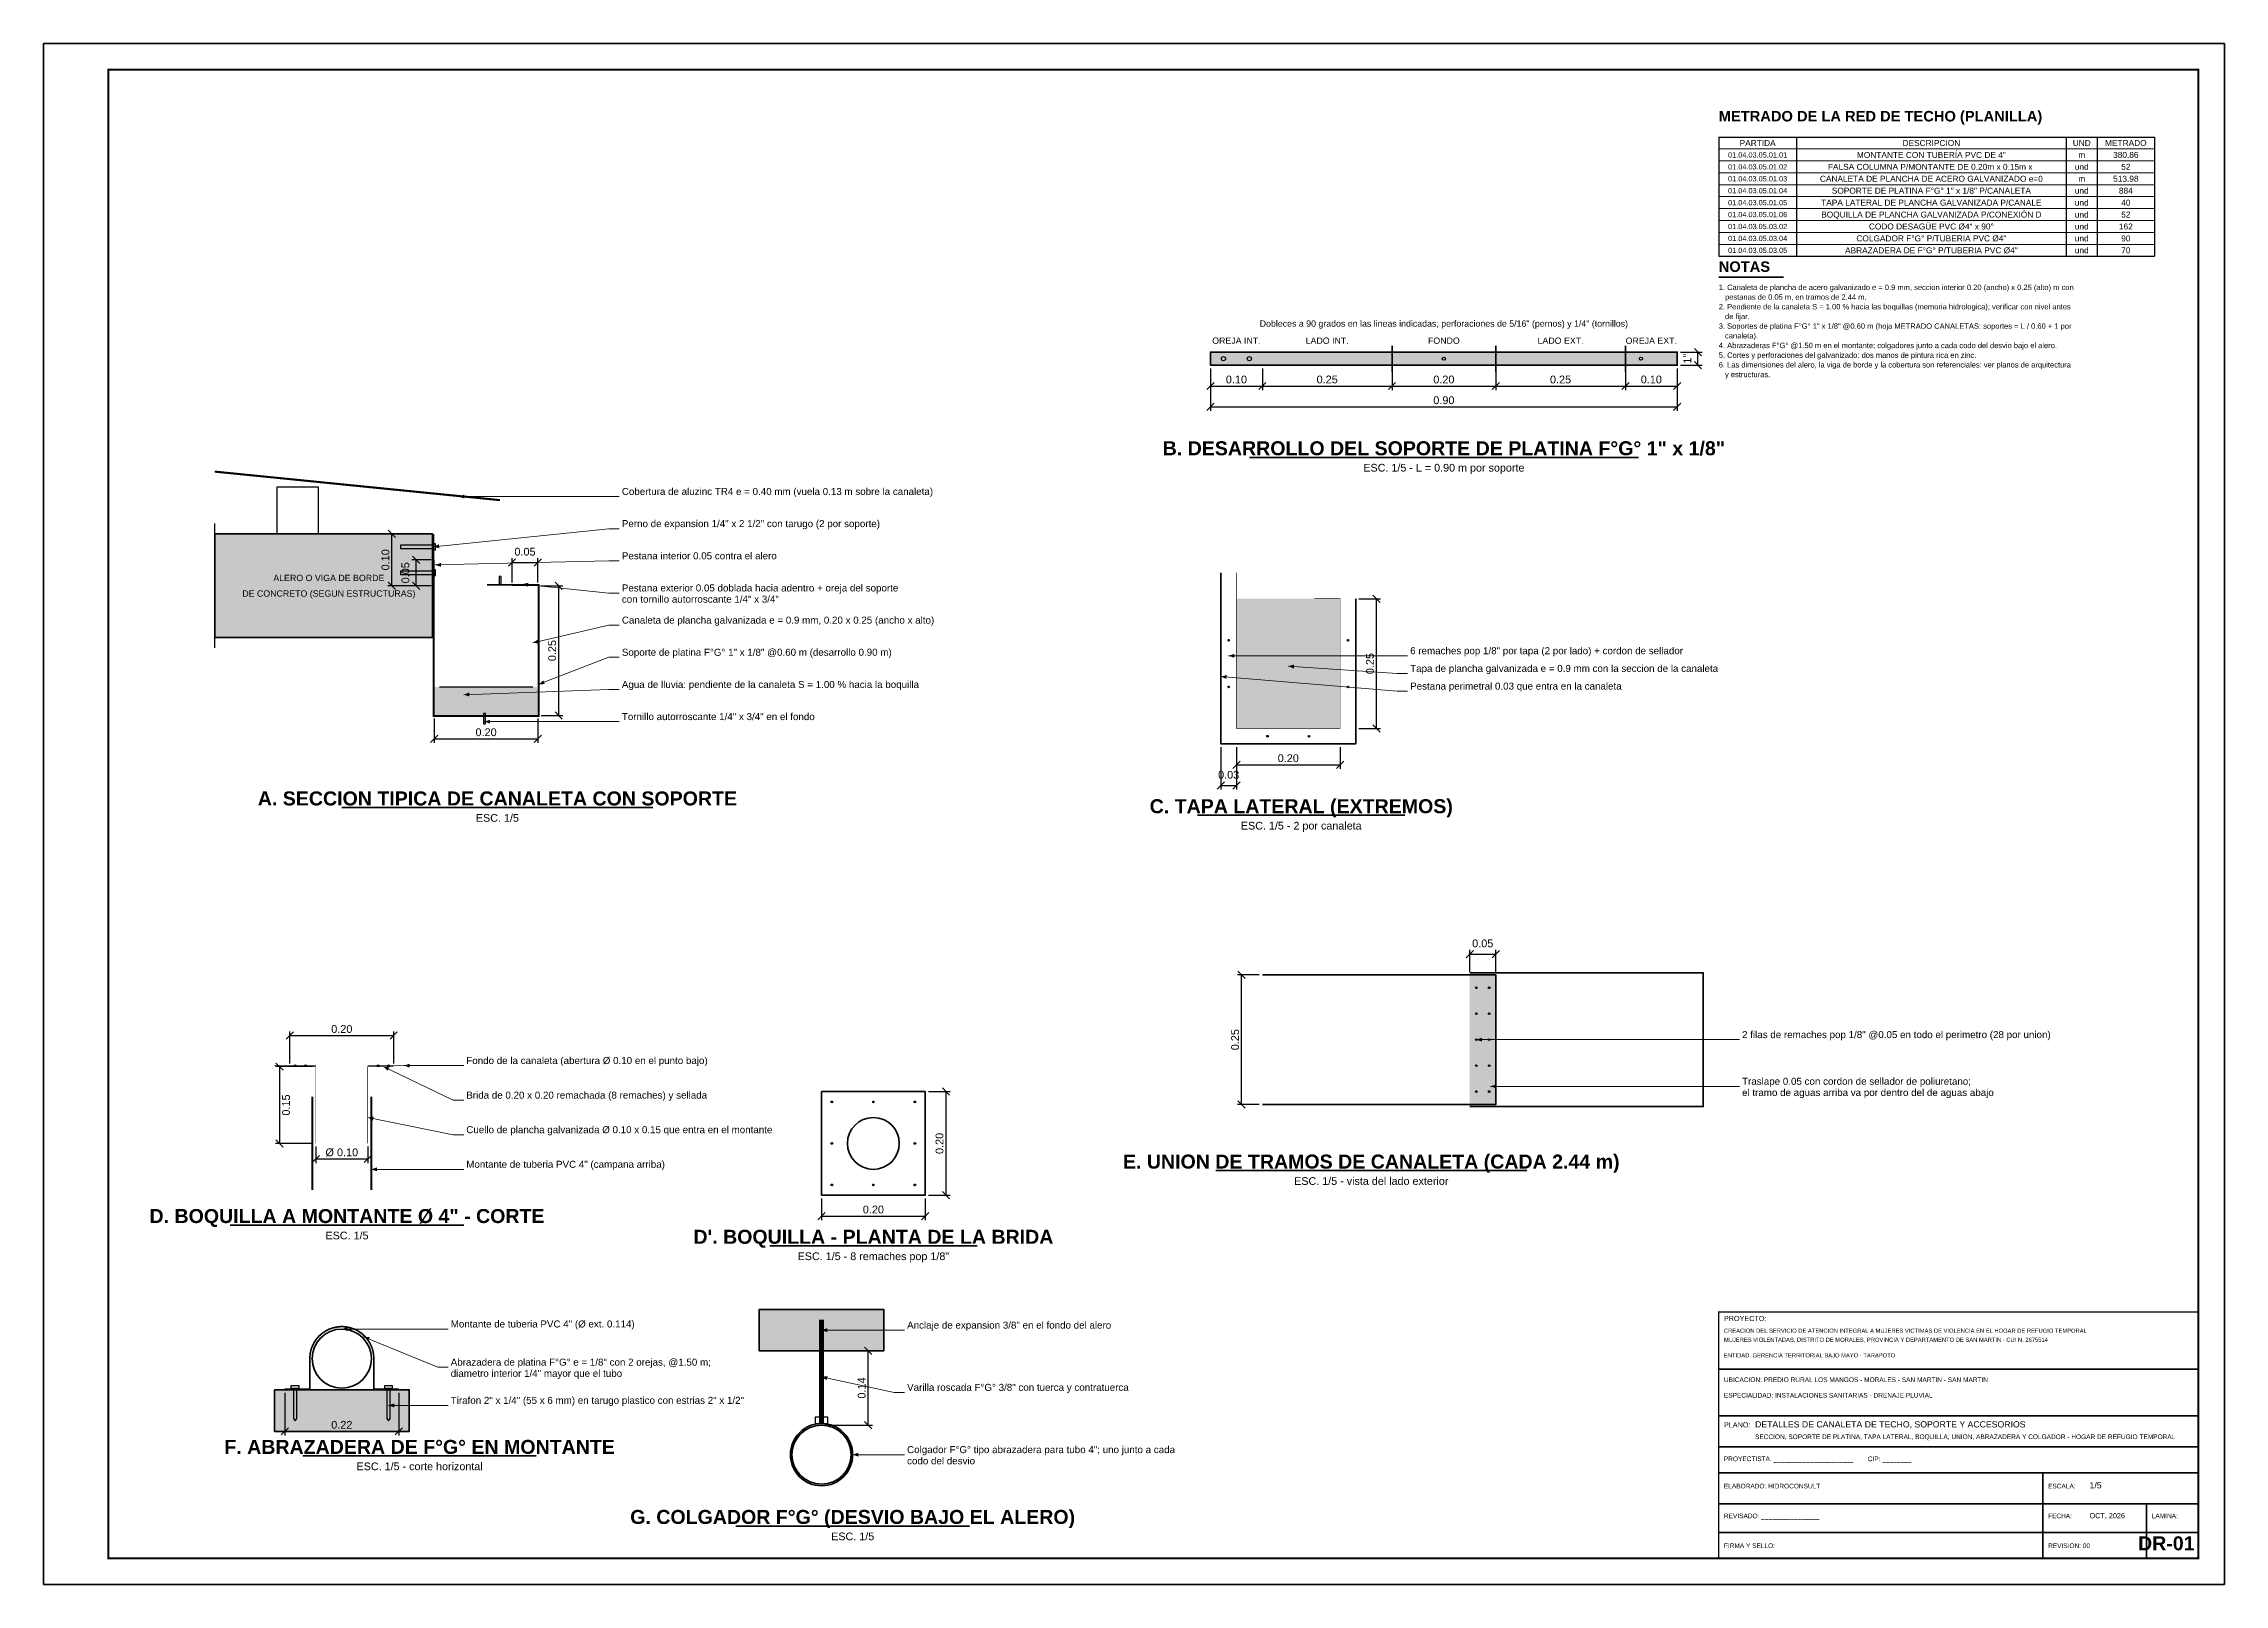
# Model space of a CAD drawing. Header units: metres. Extents: x 0 to 24.2, y -20 to 5.6.
# Drawn here: x 0 to 4.205, y 0 to 2.97 of the extents above; entities that cross this region are included whole.
import ezdxf
from ezdxf.enums import TextEntityAlignment as Align

# ---------------------------------------------------------------- set-up
doc = ezdxf.new("R2010")
doc.units = ezdxf.units.M
doc.header["$LTSCALE"] = 0.25
doc.linetypes.add('DASHED', pattern=[1.524, 1.27, -0.254])
for name, color, linetype, lineweight in [('AGUA', 150, 'DASHED', 25), ('COBERTURA', 8, 'CONTINUOUS', 30), ('CONCRETO', 250, 'CONTINUOUS', 50), ('CORTES', 6, 'CONTINUOUS', 50), ('COTAS', 94, 'CONTINUOUS', 18), ('GRILLA', 9, 'CONTINUOUS', 13), ('LLAMADAS', 30, 'CONTINUOUS', 18), ('MARCO', 7, 'CONTINUOUS', 50), ('MURO', 8, 'CONTINUOUS', 25), ('PERNOS', 34, 'CONTINUOUS', 25), ('PLANCHA-GALV', 5, 'CONTINUOUS', 40), ('PLATINA', 140, 'CONTINUOUS', 50), ('ROTULO', 7, 'CONTINUOUS', 35), ('TITULOS', 160, 'CONTINUOUS', 35), ('TUBERIA-PVC', 3, 'CONTINUOUS', 35)]:
    doc.layers.add(name, color=color, linetype=linetype, lineweight=lineweight)
for name, color, linetype, true_color in [('AGUA-RELLENO', 150, 'CONTINUOUS', 0xcde4f6), ('CONCRETO-ACHURADO', 8, 'CONTINUOUS', 0xe2e2e2), ('ISO-CONCRETO-LAT1', 253, 'CONTINUOUS', 0xcecece), ('ISO-TAPA', 255, 'CONTINUOUS', 0xf8f4e6)]:
    doc.layers.add(name, color=color, linetype=linetype, true_color=true_color)
for name, color, linetype in [('ROTULO-TEXTO', 7, 'CONTINUOUS'), ('TEXTOS', 7, 'CONTINUOUS'), ('TEXTOS-NOTAS', 7, 'CONTINUOUS')]:
    doc.layers.add(name, color=color, linetype=linetype)
doc.styles.get("Standard").update_dxf_attribs({"font": 'arial.ttf'})
doc.styles.add('TITULOS', font='arialbd.ttf')
doc.dimstyles.new('COT-5', dxfattribs={"dimscale": 0.005, "dimtxt": 3, "dimasz": 2.2, "dimexe": 1.6, "dimexo": 1.2, "dimgap": 1, "dimtad": 1, "dimzin": 0, "dimdsep": 46, "dimtxsty": 'Standard', "dimtsz": 1.4, "dimcen": 2.5, "dimclrd": 256, "dimclre": 256, "dimclrt": 7, "dimazin": 3, "dimtfac": 1, "dimtmove": 0, "dimatfit": 3})

msp = doc.modelspace()

# ---------------------------------------------------------------- texts
at = {"layer": 'ROTULO-TEXTO'}
for s, height, p in [('PROYECTO:', 0.01, (3.24, 0.5075)), ('CREACION DEL SERVICIO DE ATENCION INTEGRAL A MUJERES VICTIMAS DE VIOLENCIA EN EL HOGAR DE REFUGIO TEMPORAL', 0.008, (3.24, 0.485)), ('MUJERES VIOLENTADAS, DISTRITO DE MORALES, PROVINCIA Y DEPARTAMENTO DE SAN MARTIN - CUI N. 2675514', 0.008, (3.24, 0.4675)), ('ENTIDAD: GERENCIA TERRITORIAL BAJO MAYO - TARAPOTO', 0.008, (3.24, 0.4375)), ('UBICACION: PREDIO RURAL LOS MANGOS - MORALES - SAN MARTIN - SAN MARTIN', 0.009, (3.24, 0.39)), ('ESPECIALIDAD: INSTALACIONES SANITARIAS - DRENAJE PLUVIAL', 0.009, (3.24, 0.36)), ('PLANO:', 0.01, (3.24, 0.3025)), ('DETALLES DE CANALETA DE TECHO, SOPORTE Y ACCESORIOS', 0.012, (3.3, 0.3025)), ('SECCION, SOPORTE DE PLATINA, TAPA LATERAL, BOQUILLA, UNION, ABRAZADERA Y COLGADOR - HOGAR DE REFUGIO TEMPORAL', 0.009, (3.3, 0.28)), ('PROYECTISTA: ______________________        CIP: ________', 0.009, (3.24, 0.2375)), ('ELABORADO: HIDROCONSULT', 0.009, (3.24, 0.185)), ('ESCALA:', 0.009, (3.865, 0.185)), ('1/5', 0.012, (3.945, 0.185)), ('REVISADO: ________________', 0.009, (3.24, 0.1275)), ('FECHA:', 0.009, (3.865, 0.1275)), ('OCT. 2026', 0.01, (3.945, 0.1275)), ('LAMINA:', 0.009, (4.065, 0.1275)), ('FIRMA Y SELLO:', 0.009, (3.24, 0.07)), ('REVISION: 00', 0.009, (3.865, 0.07))]:
    msp.add_text(s, height=height, dxfattribs=at).set_placement(p)
at = {"layer": 'TEXTOS'}
for s, height, p in [('PARTIDA', 0.01147, (3.305, 2.7785)), ('DESCRIPCION', 0.011475, (3.64, 2.7785)), ('UND', 0.01147, (3.93, 2.7785)), ('METRADO', 0.01147, (4.015, 2.7785)), ('01.04.03.05.01.01', 0.010125, (3.305, 2.7555)), ('01.04.03.05.01.02', 0.010125, (3.305, 2.7325)), ('FALSA COLUMNA P/MONTANTE DE 0.20m x 0.15m x ', 0.011475, (3.64, 2.7325)), ('MONTANTE CON TUBERÍA PVC DE 4"', 0.011475, (3.64, 2.7555)), ('und', 0.01147, (3.93, 2.7325)), ('m', 0.0115, (3.93, 2.7555)), ('380.86', 0.01147, (4.015, 2.7555)), ('52', 0.01147, (4.015, 2.7325)), ('01.04.03.05.01.03', 0.010125, (3.305, 2.7095)), ('01.04.03.05.01.04', 0.010125, (3.305, 2.6865)), ('CANALETA DE PLANCHA DE ACERO GALVANIZADO e=0', 0.011475, (3.64, 2.7095)), ('SOPORTE DE PLATINA F°G° 1" x 1/8" P/CANALETA', 0.011475, (3.64, 2.6865)), ('und', 0.01147, (3.93, 2.6865)), ('m', 0.0115, (3.93, 2.7095)), ('513.98', 0.01147, (4.015, 2.7095)), ('884', 0.01147, (4.015, 2.6865)), ('01.04.03.05.01.05', 0.010125, (3.305, 2.6635)), ('TAPA LATERAL DE PLANCHA GALVANIZADA P/CANALE', 0.011475, (3.64, 2.6635)), ('BOQUILLA DE PLANCHA GALVANIZADA P/CONEXIÓN D', 0.011475, (3.64, 2.6405)), ('und', 0.01147, (3.93, 2.6635)), ('40', 0.01147, (4.015, 2.6635)), ('01.04.03.05.01.06', 0.010125, (3.305, 2.6405)), ('01.04.03.05.03.02', 0.010125, (3.305, 2.6175)), ('CODO DESAGÜE PVC Ø4" x 90°', 0.011475, (3.64, 2.6175)), ('und', 0.01147, (3.93, 2.6405)), ('und', 0.01147, (3.93, 2.6175)), ('162', 0.01147, (4.015, 2.6175)), ('52', 0.01147, (4.015, 2.6405)), ('01.04.03.05.03.04', 0.010125, (3.305, 2.5945)), ('01.04.03.05.03.05', 0.010125, (3.305, 2.5715)), ('ABRAZADERA DE F°G° P/TUBERIA PVC Ø4"', 0.011475, (3.64, 2.5715)), ('COLGADOR F°G° P/TUBERIA PVC Ø4"', 0.011475, (3.64, 2.5945)), ('und', 0.01147, (3.93, 2.5945)), ('und', 0.01147, (3.93, 2.5715)), ('90', 0.01147, (4.015, 2.5945)), ('70', 0.01147, (4.015, 2.5715)), ('OREJA INT.', 0.01215, (2.3, 2.3974)), ('Dobleces a 90 grados en las lineas indicadas; perforaciones de 5/16" (pernos) y 1/4" (tornillos)', 0.01215, (2.7, 2.4304)), ('LADO INT.', 0.01215, (2.475, 2.3974)), ('FONDO', 0.01215, (2.7, 2.3974)), ('LADO EXT.', 0.01215, (2.925, 2.3974)), ('OREJA EXT.', 0.01215, (3.1, 2.3974)), ('ESC. 1/5 - L = 0.90 m por soporte', 0.01485, (2.7, 2.1525)), ('ALERO O VIGA DE BORDE', 0.01215, (0.55, 1.94)), ('DE CONCRETO (SEGUN ESTRUCTURAS)', 0.01215, (0.55, 1.91)), ('ESC. 1/5', 0.01485, (0.875, 1.4775)), ('ESC. 1/5 - 2 por canaleta', 0.01485, (2.425, 1.4625)), ('ESC. 1/5 - vista del lado exterior', 0.01485, (2.56, 0.7775)), ('ESC. 1/5', 0.01485, (0.585, 0.6725)), ('ESC. 1/5 - 8 remaches pop 1/8"', 0.01485, (1.6, 0.6325)), ('ESC. 1/5 - corte horizontal', 0.01485, (0.725, 0.2275)), ('ESC. 1/5', 0.01485, (1.56, 0.0925))]:
    msp.add_text(s, height=height, dxfattribs=at).set_placement(p, align=Align.MIDDLE_CENTER)
for s, p in [('Cobertura de aluzinc TR4 e = 0.40 mm (vuela 0.13 m sobre la canaleta)', (1.115, 2.1)), ('Perno de expansion 1/4" x 2 1/2" con tarugo (2 por soporte)', (1.115, 2.038)), ('Pestana interior 0.05 contra el alero', (1.115, 1.976)), ('con tornillo autorroscante 1/4" x 3/4"', (1.115, 1.8924)), ('Pestana exterior 0.05 doblada hacia adentro + oreja del soporte', (1.115, 1.914)), ('Canaleta de plancha galvanizada e = 0.9 mm, 0.20 x 0.25 (ancho x alto)', (1.115, 1.852)), ('Soporte de platina F°G° 1" x 1/8" @0.60 m (desarrollo 0.90 m)', (1.115, 1.79)), ('Tapa de plancha galvanizada e = 0.9 mm con la seccion de la canaleta', (2.635, 1.7589)), ('6 remaches pop 1/8" por tapa (2 por lado) + cordon de sellador', (2.635, 1.793)), ('Agua de lluvia: pendiente de la canaleta S = 1.00 % hacia la boquilla', (1.115, 1.728)), ('Pestana perimetral 0.03 que entra en la canaleta', (2.635, 1.7248)), ('Tornillo autorroscante 1/4" x 3/4" en el fondo', (1.115, 1.666)), ('2 filas de remaches pop 1/8" @0.05 en todo el perimetro (28 por union)', (3.275, 1.053)), ('Fondo de la canaleta (abertura Ø 0.10 en el punto bajo)', (0.815, 1.003)), ('Traslape 0.05 con cordon de sellador de poliuretano;', (3.275, 0.963)), ('Brida de 0.20 x 0.20 remachada (8 remaches) y sellada', (0.815, 0.9363)), ('el tramo de aguas arriba va por dentro del de aguas abajo', (3.275, 0.9414)), ('Cuello de plancha galvanizada Ø 0.10 x 0.15 que entra en el montante', (0.815, 0.8697)), ('Montante de tuberia PVC 4" (campana arriba)', (0.815, 0.803)), ('Montante de tuberia PVC 4" (Ø ext. 0.114)', (0.785, 0.4952)), ('Anclaje de expansion 3/8" en el fondo del alero', (1.665, 0.493)), ('Abrazadera de platina F°G° e = 1/8" con 2 orejas, @1.50 m;', (0.785, 0.4216)), ('diametro interior 1/4" mayor que el tubo', (0.785, 0.4)), ('Varilla roscada F°G° 3/8" con tuerca y contratuerca', (1.665, 0.373)), ('Tirafon 2" x 1/4" (55 x 6 mm) en tarugo plastico con estrias 2" x 1/2"', (0.785, 0.348)), ('Colgador F°G° tipo abrazadera para tubo 4"; uno junto a cada', (1.665, 0.253)), ('codo del desvio', (1.665, 0.2314))]:
    msp.add_text(s, height=0.0135, dxfattribs=at).set_placement(p)
at = {"layer": 'TEXTOS-NOTAS'}
for s, p in [('1. Canaleta de plancha de acero galvanizado e = 0.9 mm, seccion interior 0.20 (ancho) x 0.25 (alto) m con', (3.23, 2.495)), ('   pestanas de 0.05 m, en tramos de 2.44 m.', (3.23, 2.4763)), ('2. Pendiente de la canaleta S = 1.00 % hacia las boquillas (memoria hidrologica); verificar con nivel antes', (3.23, 2.4577)), ('   de fijar.', (3.23, 2.439)), ('3. Soportes de platina F°G° 1" x 1/8" @0.60 m (hoja METRADO CANALETAS: soportes = L / 0.60 + 1 por', (3.23, 2.4203)), ('   canaleta).', (3.23, 2.4017)), ('4. Abrazaderas F°G° @1.50 m en el montante; colgadores junto a cada codo del desvio bajo el alero.', (3.23, 2.383)), ('5. Cortes y perforaciones del galvanizado: dos manos de pintura rica en zinc.', (3.23, 2.3643)), ('6. Las dimensiones del alero, la viga de borde y la cobertura son referenciales: ver planos de arquitectura', (3.23, 2.3457)), ('   y estructuras.', (3.23, 2.327))]:
    msp.add_text(s, height=0.0104, dxfattribs=at).set_placement(p)
at = {"layer": 'TITULOS', "style": 'TITULOS'}
for s, p in [('METRADO DE LA RED DE TECHO (PLANILLA)', (3.23, 2.82)), ('NOTAS', (3.23, 2.53))]:
    msp.add_text(s, height=0.02025, dxfattribs=at).set_placement(p)
for s, p in [('B. DESARROLLO DEL SOPORTE DE PLATINA F°G° 1" x 1/8"', (2.7, 2.19)), ('A. SECCION TIPICA DE CANALETA CON SOPORTE', (0.875, 1.515)), ('C. TAPA LATERAL (EXTREMOS)', (2.425, 1.5)), ('E. UNION DE TRAMOS DE CANALETA (CADA 2.44 m)', (2.56, 0.815)), ('D. BOQUILLA A MONTANTE Ø 4" - CORTE', (0.585, 0.71)), ("D'. BOQUILLA - PLANTA DE LA BRIDA", (1.6, 0.67)), ('F. ABRAZADERA DE F°G° EN MONTANTE', (0.725, 0.265)), ('G. COLGADOR F°G° (DESVIO BAJO EL ALERO)', (1.56, 0.13))]:
    msp.add_text(s, height=0.027, dxfattribs=at).set_placement(p, align=Align.MIDDLE_CENTER)
msp.add_text('DR-01', height=0.027, dxfattribs=at).set_placement((4.1475, 0.0575), align=Align.BOTTOM_RIGHT)

# ---------------------------------------------------------------- blocks, each defined once
blk = doc.blocks.new('_OBLIQUE')
at = {"color": 0, "linetype": 'BYBLOCK'}
blk.add_line((-0.5, -0.5), (0.5, 0.5), dxfattribs=at)
blk = doc.blocks.new('*D1')
for p, q in [((0.753175, 1.669), (0.753175, 1.622)), ((0.953175, 1.669), (0.953175, 1.622)), ((0.753175, 1.63), (0.953175, 1.63))]:
    blk.add_line(p, q)
at = {"layer": 'Defpoints'}
for p in [(0.753175, 1.675), (0.953175, 1.675), (0.753175, 1.63)]:
    blk.add_point(p, dxfattribs=at)
at = {"layer": 'COTAS', "xscale": 0.013999999999999999, "yscale": 0.013999999999999999}
for p in [(0.753175, 1.63), (0.953175, 1.63)]:
    blk.add_blockref('_OBLIQUE', p, dxfattribs=at)
at = {"layer": 'COTAS', "color": 7, "insert": (0.853175, 1.6425), "char_height": 0.015, "attachment_point": 5}
blk.add_mtext('0.20', dxfattribs=at)
blk = doc.blocks.new('*D2')
for p, q in [((0.959175, 1.925), (1.001175, 1.925)), ((0.993175, 1.675), (0.993175, 1.925)), ((0.959175, 1.675), (1.001175, 1.675))]:
    blk.add_line(p, q)
at = {"layer": 'Defpoints'}
for p in [(0.953175, 1.925), (0.953175, 1.675), (0.993175, 1.675)]:
    blk.add_point(p, dxfattribs=at)
at = {"layer": 'COTAS', "xscale": 0.013999999999999999, "yscale": 0.013999999999999999, "rotation": 90}
for p in [(0.993175, 1.925), (0.993175, 1.675)]:
    blk.add_blockref('_OBLIQUE', p, dxfattribs=at)
at = {"layer": 'COTAS', "color": 7, "insert": (0.980675, 1.8), "char_height": 0.015, "attachment_point": 5, "rotation": 90}
blk.add_mtext('0.25', dxfattribs=at)
blk = doc.blocks.new('*D3')
for p, q in [((0.747175, 1.975), (0.710175, 1.975)), ((0.718175, 1.925), (0.718175, 1.975)), ((0.747175, 1.925), (0.710175, 1.925))]:
    blk.add_line(p, q)
at = {"layer": 'Defpoints'}
for p in [(0.753175, 1.975), (0.718175, 1.925), (0.753175, 1.925)]:
    blk.add_point(p, dxfattribs=at)
at = {"layer": 'COTAS', "xscale": 0.013999999999999999, "yscale": 0.013999999999999999, "rotation": 90}
for p in [(0.718175, 1.975), (0.718175, 1.925)]:
    blk.add_blockref('_OBLIQUE', p, dxfattribs=at)
at = {"layer": 'COTAS', "color": 7, "insert": (0.697675, 1.95), "char_height": 0.015, "attachment_point": 5, "rotation": 90}
blk.add_mtext('0.05', dxfattribs=at)
blk = doc.blocks.new('*D4')
for p, q in [((0.903175, 1.931), (0.903175, 1.978)), ((0.953175, 1.931), (0.953175, 1.978)), ((0.903175, 1.97), (0.953175, 1.97))]:
    blk.add_line(p, q)
at = {"layer": 'Defpoints'}
for p in [(0.903175, 1.97), (0.903175, 1.925), (0.953175, 1.925)]:
    blk.add_point(p, dxfattribs=at)
at = {"layer": 'COTAS', "xscale": 0.013999999999999999, "yscale": 0.013999999999999999}
for p in [(0.903175, 1.97), (0.953175, 1.97)]:
    blk.add_blockref('_OBLIQUE', p, dxfattribs=at)
at = {"layer": 'COTAS', "color": 7, "insert": (0.928175, 1.9905), "char_height": 0.015, "attachment_point": 5}
blk.add_mtext('0.05', dxfattribs=at)
blk = doc.blocks.new('*D5')
for p, q in [((0.7456, 2.025), (0.6636, 2.025)), ((0.6716, 1.925), (0.6716, 2.025)), ((0.7456, 1.925), (0.6636, 1.925))]:
    blk.add_line(p, q)
at = {"layer": 'Defpoints'}
for p in [(0.7516, 2.025), (0.6716, 1.925), (0.7516, 1.925)]:
    blk.add_point(p, dxfattribs=at)
at = {"layer": 'COTAS', "xscale": 0.013999999999999999, "yscale": 0.013999999999999999, "rotation": 90}
for p in [(0.6716, 2.025), (0.6716, 1.925)]:
    blk.add_blockref('_OBLIQUE', p, dxfattribs=at)
at = {"layer": 'COTAS', "color": 7, "insert": (0.6591, 1.975), "char_height": 0.015, "attachment_point": 5, "rotation": 90}
blk.add_mtext('0.10', dxfattribs=at)
blk = doc.blocks.new('*D12')
for p, q in [((3.156, 2.3754), (3.198, 2.3754)), ((3.19, 2.35), (3.19, 2.3754)), ((3.156, 2.35), (3.198, 2.35))]:
    blk.add_line(p, q)
at = {"layer": 'Defpoints'}
for p in [(3.15, 2.3754), (3.15, 2.35), (3.19, 2.35)]:
    blk.add_point(p, dxfattribs=at)
at = {"layer": 'COTAS', "xscale": 0.013999999999999999, "yscale": 0.013999999999999999, "rotation": 90}
for p in [(3.19, 2.3754), (3.19, 2.35)]:
    blk.add_blockref('_OBLIQUE', p, dxfattribs=at)
at = {"layer": 'COTAS', "color": 7, "insert": (3.1695, 2.3627), "char_height": 0.015, "attachment_point": 5, "rotation": 90}
blk.add_mtext('1"', dxfattribs=at)

# ---------------------------------------------------------------- dimensions: what is measured, and where the dimension line sits
at = {"layer": 'COTAS'}
for base, p1, p2, text, picture, middle in [((3.19, 2.35), (3.15, 2.35), (3.15, 2.3754), '1"', '*D12', (3.1695, 2.3627)), ((0.6716, 1.925), (0.7516, 1.925), (0.7516, 2.025), '0.10', '*D5', (0.6591, 1.975))]:
    dim = msp.add_linear_dim(base=base, p1=p1, p2=p2, angle=90, text=text, dimstyle='COT-5', dxfattribs=at)
    dim.commit()
    dim.dimension.update_dxf_attribs({"geometry": picture, "text_midpoint": middle})
for base, p1, p2 in [((2.25, 2.31), (2.25, 2.35), (2.35, 2.35)), ((2.25, 2.27), (2.25, 2.35), (3.15, 2.35)), ((2.35, 2.31), (2.35, 2.35), (2.6, 2.35)), ((2.6, 2.31), (2.6, 2.35), (2.8, 2.35)), ((2.8, 2.31), (2.8, 2.35), (3.05, 2.35)), ((3.05, 2.31), (3.05, 2.35), (3.15, 2.35)), ((2.3, 1.58), (2.3, 1.62), (2.5, 1.62)), ((1.5, 0.71), (1.5, 0.75), (1.7, 0.75)), ((0.465, 0.295), (0.465, 0.375), (0.685, 0.375))]:
    msp.add_linear_dim(base=base, p1=p1, p2=p2, dimstyle='COT-5', dxfattribs=at).render()
for base, p1, p2, picture, middle in [((0.7182, 1.925), (0.7532, 1.925), (0.7532, 1.975), '*D3', (0.6977, 1.95)), ((0.9932, 1.675), (0.9532, 1.675), (0.9532, 1.925), '*D2', (0.9807, 1.8))]:
    dim = msp.add_linear_dim(base=base, p1=p1, p2=p2, angle=90, dimstyle='COT-5', dxfattribs=at)
    dim.commit()
    dim.dimension.update_dxf_attribs({"geometry": picture, "text_midpoint": middle})
for base, p1, p2, picture, middle in [((0.9032, 1.97), (0.9032, 1.925), (0.9532, 1.925), '*D4', (0.9282, 1.9905)), ((0.7532, 1.63), (0.7532, 1.675), (0.9532, 1.675), '*D1', (0.8532, 1.6425))]:
    dim = msp.add_linear_dim(base=base, p1=p1, p2=p2, dimstyle='COT-5', dxfattribs=at)
    dim.commit()
    dim.dimension.update_dxf_attribs({"geometry": picture, "text_midpoint": middle})
for base, p1, p2 in [((2.57, 1.65), (2.53, 1.65), (2.53, 1.9)), ((2.31, 0.925), (2.35, 0.925), (2.35, 1.175)), ((0.455, 0.998), (0.525, 0.998), (0.525, 0.85)), ((1.74, 0.75), (1.7, 0.75), (1.7, 0.95)), ((1.59, 0.307), (1.5, 0.307), (1.5, 0.45))]:
    msp.add_linear_dim(base=base, p1=p1, p2=p2, angle=90, dimstyle='COT-5', dxfattribs=at).render()
for base, p1, p2, text in [((2.27, 1.54), (2.27, 1.62), (2.3, 1.62), '0.03'), ((2.75, 1.215), (2.75, 1.175), (2.8, 1.175), '0.05'), ((0.475, 1.058), (0.475, 0.998), (0.675, 0.998), '0.20'), ((0.525, 0.82), (0.525, 0.85), (0.625, 0.85), 'Ø 0.10')]:
    msp.add_linear_dim(base=base, p1=p1, p2=p2, text=text, dimstyle='COT-5', dxfattribs=at).render()

# ---------------------------------------------------------------- hatches: boundary and pattern name
at = {"layer": 'AGUA-RELLENO', "true_color": 0xcde4f6}
h = msp.add_hatch(color=7, dxfattribs=at)
h.dxf.hatch_style = 1
h.paths.add_polyline_path([(0.7542, 1.676), (0.9522, 1.676), (0.9522, 1.73), (0.7542, 1.73)])
at = {"layer": 'CONCRETO-ACHURADO', "true_color": 0xe2e2e2}
h = msp.add_hatch(color=7, dxfattribs=at)
h.dxf.hatch_style = 1
h.paths.add_polyline_path([(0.33, 1.825), (0.75, 1.825), (0.75, 2.025), (0.33, 2.025)])
h = msp.add_hatch(color=7, dxfattribs=at)
h.dxf.hatch_style = 1
h.paths.add_polyline_path([(1.38, 0.45), (1.62, 0.45), (1.62, 0.53), (1.38, 0.53)])
h = msp.add_hatch(color=7, dxfattribs=at)
h.dxf.hatch_style = 1
h.paths.add_polyline_path([(0.445, 0.375), (0.705, 0.375), (0.705, 0.295), (0.445, 0.295)])
at = {"layer": 'ISO-CONCRETO-LAT1', "true_color": 0xcecece}
h = msp.add_hatch(color=7, dxfattribs=at)
h.dxf.hatch_style = 1
h.paths.add_polyline_path([(2.25, 2.35), (3.15, 2.35), (3.15, 2.3754), (2.25, 2.3754)])
h = msp.add_hatch(color=7, dxfattribs=at)
h.dxf.hatch_style = 1
h.paths.add_polyline_path([(2.75, 0.925), (2.8, 0.925), (2.8, 1.175), (2.75, 1.175)])
at = {"layer": 'ISO-TAPA', "true_color": 0xf8f4e6}
h = msp.add_hatch(color=7, dxfattribs=at)
h.dxf.hatch_style = 1
h.paths.add_polyline_path([(2.3, 1.65), (2.5, 1.65), (2.5, 1.9), (2.45, 1.9), (2.3, 1.9)])

# ---------------------------------------------------------------- linework, layer by layer
at = {"layer": 'AGUA'}
msp.add_line((0.7632, 1.73), (0.9432, 1.73), dxfattribs=at)
at = {"layer": 'COBERTURA', "const_width": 0.004}
msp.add_lwpolyline([(0.33, 2.145), (0.55, 2.123), (0.88, 2.09)], dxfattribs=at)
at = {"layer": 'COBERTURA'}
msp.add_lwpolyline([(0.45, 2.025), (0.53, 2.025), (0.53, 2.115), (0.45, 2.115)], close=True, dxfattribs=at)
at = {"layer": 'CONCRETO'}
for points in [[(0.33, 1.825), (0.75, 1.825), (0.75, 2.025), (0.33, 2.025)], [(1.38, 0.45), (1.62, 0.45), (1.62, 0.53), (1.38, 0.53)], [(0.445, 0.375), (0.705, 0.375), (0.705, 0.295), (0.445, 0.295)]]:
    msp.add_lwpolyline(points, close=True, dxfattribs=at)
at = {"layer": 'CORTES'}
for p, q in [((2.6, 2.338), (2.6, 2.3874)), ((2.8, 2.338), (2.8, 2.3874)), ((3.05, 2.338), (3.05, 2.3874))]:
    msp.add_line(p, q, dxfattribs=at)
at = {"layer": 'GRILLA'}
for p, q in [((3.23, 2.767), (4.07, 2.767)), ((3.23, 2.744), (4.07, 2.744)), ((3.23, 2.721), (4.07, 2.721)), ((3.23, 2.698), (4.07, 2.698)), ((3.23, 2.675), (4.07, 2.675)), ((3.23, 2.652), (4.07, 2.652)), ((3.23, 2.629), (4.07, 2.629)), ((3.23, 2.606), (4.07, 2.606)), ((3.23, 2.583), (4.07, 2.583))]:
    msp.add_line(p, q, dxfattribs=at)
at = {"layer": 'LLAMADAS'}
for p, q in [((1.09, 2.097), (0.8, 2.097)), ((1.11, 2.097), (1.09, 2.097)), ((1.09, 2.035), (0.7516, 2)), ((1.11, 2.035), (1.09, 2.035)), ((1.09, 1.973), (0.7552, 1.965)), ((1.11, 1.973), (1.09, 1.973)), ((1.09, 1.911), (0.9232, 1.928)), ((1.11, 1.911), (1.09, 1.911)), ((1.09, 1.849), (0.9432, 1.815)), ((1.11, 1.849), (1.09, 1.849)), ((1.09, 1.787), (0.9548, 1.735)), ((1.11, 1.787), (1.09, 1.787)), ((2.61, 1.79), (2.285, 1.79)), ((2.61, 1.7559), (2.4, 1.77)), ((2.63, 1.79), (2.61, 1.79)), ((1.09, 1.725), (0.81, 1.715)), ((1.11, 1.725), (1.09, 1.725)), ((2.61, 1.7218), (2.27, 1.75)), ((2.63, 1.7559), (2.61, 1.7559)), ((2.63, 1.7218), (2.61, 1.7218)), ((1.09, 1.663), (0.85, 1.663)), ((1.11, 1.663), (1.09, 1.663)), ((3.25, 1.05), (2.7625, 1.05)), ((3.27, 1.05), (3.25, 1.05)), ((0.79, 0.9333), (0.655, 0.998)), ((0.79, 1), (0.695, 1)), ((0.81, 1), (0.79, 1)), ((0.81, 0.9333), (0.79, 0.9333)), ((3.25, 0.96), (2.79, 0.96)), ((3.27, 0.96), (3.25, 0.96)), ((0.79, 0.8667), (0.625, 0.9)), ((0.81, 0.8667), (0.79, 0.8667)), ((0.79, 0.8), (0.632, 0.8)), ((0.81, 0.8), (0.79, 0.8)), ((0.76, 0.4922), (0.575, 0.4922)), ((0.76, 0.4186), (0.6171, 0.4773)), ((0.78, 0.4922), (0.76, 0.4922)), ((1.64, 0.49), (1.5, 0.49)), ((1.66, 0.49), (1.64, 0.49)), ((0.78, 0.4186), (0.76, 0.4186)), ((1.64, 0.37), (1.5, 0.4)), ((0.76, 0.345), (0.665, 0.345)), ((0.78, 0.345), (0.76, 0.345)), ((1.66, 0.37), (1.64, 0.37)), ((1.64, 0.25), (1.56, 0.25)), ((1.66, 0.25), (1.64, 0.25))]:
    msp.add_line(p, q, dxfattribs=at)
for points in [[(0.8, 2.097), (0.811, 2.0932), (0.811, 2.1008)], [(0.7516, 2), (0.7629, 1.9973), (0.7621, 2.005)], [(0.7552, 1.965), (0.7663, 1.9614), (0.7661, 1.9691)], [(0.9232, 1.928), (0.9337, 1.9231), (0.9345, 1.9307)], [(0.9432, 1.815), (0.9548, 1.8137), (0.953, 1.8212)], [(2.285, 1.79), (2.296, 1.7862), (2.296, 1.7938)], [(2.4, 1.77), (2.4107, 1.7654), (2.4112, 1.7731)], [(0.9548, 1.735), (0.9664, 1.7354), (0.9636, 1.7425)], [(2.27, 1.75), (2.2806, 1.7453), (2.2813, 1.7529)], [(0.81, 1.715), (0.8211, 1.7115), (0.8209, 1.7192)], [(0.85, 1.663), (0.861, 1.6592), (0.861, 1.6668)], [(2.7625, 1.05), (2.7735, 1.0462), (2.7735, 1.0538)], [(0.655, 0.998), (0.6633, 0.9898), (0.6666, 0.9967)], [(0.695, 1), (0.706, 0.9961), (0.706, 1.0038)], [(2.79, 0.96), (2.801, 0.9562), (2.801, 0.9639)], [(0.625, 0.9), (0.635, 0.894), (0.6365, 0.9016)], [(0.632, 0.8), (0.643, 0.7962), (0.643, 0.8039)], [(0.575, 0.4922), (0.586, 0.4883), (0.586, 0.496)], [(0.6171, 0.4773), (0.6258, 0.4696), (0.6288, 0.4767)], [(1.5, 0.49), (1.511, 0.4861), (1.511, 0.4939)], [(1.5, 0.4), (1.5099, 0.3939), (1.5116, 0.4015)], [(0.665, 0.345), (0.676, 0.3411), (0.676, 0.3488)], [(1.56, 0.25), (1.571, 0.2462), (1.571, 0.2539)]]:
    msp.add_solid(points, dxfattribs=at)
at = {"layer": 'MARCO'}
msp.add_lwpolyline([(0, 0), (4.205, 0), (4.205, 2.97), (0, 2.97)], close=True, dxfattribs=at)
at = {"layer": 'MARCO', "const_width": 0.004}
msp.add_lwpolyline([(0.125, 0.05), (4.155, 0.05), (4.155, 2.92), (0.125, 2.92)], close=True, dxfattribs=at)
at = {"layer": 'MURO'}
msp.add_lwpolyline([(0.33, 1.805), (0.33, 2.045)], dxfattribs=at)
at = {"layer": 'PERNOS'}
for points in [[(0.7516, 2.0032), (0.6881, 2.0032), (0.6881, 1.9968), (0.7516, 1.9968)], [(0.7516, 1.9532), (0.6881, 1.9532), (0.6881, 1.9468), (0.7516, 1.9468)], [(0.482, 0.379), (0.482, 0.32), (0.485, 0.315), (0.488, 0.32), (0.488, 0.379)], [(0.662, 0.379), (0.662, 0.32), (0.665, 0.315), (0.668, 0.32), (0.668, 0.379)]]:
    msp.add_lwpolyline(points, dxfattribs=at)
for points in [[(0.7516, 1.9945), (0.7556, 1.9945), (0.7556, 2.0055), (0.7516, 2.0055)], [(0.7516, 1.9445), (0.7556, 1.9445), (0.7556, 1.9555), (0.7516, 1.9555)], [(0.8782, 1.9266), (0.8822, 1.9266), (0.8822, 1.943), (0.8782, 1.943)], [(0.848, 1.659), (0.852, 1.659), (0.852, 1.679), (0.848, 1.679)], [(0.477, 0.3782), (0.493, 0.3782), (0.493, 0.383), (0.477, 0.383)], [(0.657, 0.3782), (0.673, 0.3782), (0.673, 0.383), (0.657, 0.383)], [(1.488, 0.31), (1.512, 0.31), (1.512, 0.322), (1.488, 0.322)]]:
    msp.add_lwpolyline(points, close=True, dxfattribs=at)
at = {"layer": 'PERNOS', "const_width": 0.0095}
msp.add_lwpolyline([(1.5, 0.31), (1.5, 0.51)], dxfattribs=at)
at = {"layer": 'PERNOS'}
for centre, radius in [((2.275, 2.3627), 0.004), ((2.325, 2.3627), 0.004), ((2.7, 2.3627), 0.003), ((3.08, 2.3627), 0.003), ((2.285, 1.82), 0.0016), ((2.515, 1.82), 0.0016), ((2.285, 1.73), 0.0016), ((2.515, 1.73), 0.0016), ((2.36, 1.635), 0.0016), ((2.44, 1.635), 0.0016), ((2.7625, 1.15), 0.0016), ((2.7875, 1.15), 0.0016), ((2.7625, 1.1), 0.0016), ((2.7875, 1.1), 0.0016), ((2.7625, 1.05), 0.0016), ((2.7875, 1.05), 0.0016), ((0.485, 1), 0.0016), ((0.505, 1), 0.0016), ((0.645, 1), 0.0016), ((0.665, 1), 0.0016), ((2.7625, 1), 0.0016), ((2.7875, 1), 0.0016), ((1.52, 0.93), 0.0016), ((1.6, 0.93), 0.0016), ((1.68, 0.93), 0.0016), ((2.7625, 0.95), 0.0016), ((2.7875, 0.95), 0.0016), ((1.52, 0.85), 0.0016), ((1.68, 0.85), 0.0016), ((1.52, 0.77), 0.0016), ((1.6, 0.77), 0.0016), ((1.68, 0.77), 0.0016)]:
    msp.add_circle(centre, radius, dxfattribs=at)
at = {"layer": 'PLANCHA-GALV'}
for points, const_width in [([(0.7532, 1.975), (0.7532, 1.675), (0.9532, 1.675), (0.9532, 1.925), (0.9032, 1.925)], 0.0012), ([(2.3, 1.95), (2.3, 1.65), (2.5, 1.65), (2.5, 1.9), (2.45, 1.9)], 0.0012), ([(0.445, 1), (0.525, 1)], 0.0012), ([(0.475, 0.998), (0.525, 0.998), (0.525, 0.85)], 0.001), ([(0.625, 1), (0.705, 1)], 0.0012), ([(0.675, 0.998), (0.625, 0.998), (0.625, 0.85)], 0.001)]:
    msp.add_lwpolyline(points, dxfattribs=dict(at, const_width=const_width))
for points in [[(2.27, 1.95), (2.27, 1.62), (2.53, 1.62), (2.53, 1.9)], [(2.75, 0.921), (3.2, 0.921), (3.2, 1.179), (2.75, 1.179)], [(2.35, 0.925), (2.8, 0.925), (2.8, 1.175), (2.35, 1.175)]]:
    msp.add_lwpolyline(points, dxfattribs=at)
msp.add_lwpolyline([(1.5, 0.75), (1.7, 0.75), (1.7, 0.95), (1.5, 0.95)], close=True, dxfattribs=at)
msp.add_circle((1.6, 0.85), 0.05, dxfattribs=at)
at = {"layer": 'PLATINA'}
msp.add_lwpolyline([(2.25, 2.35), (3.15, 2.35), (3.15, 2.3754), (2.25, 2.3754)], close=True, dxfattribs=at)
at = {"layer": 'PLATINA', "const_width": 0.00317}
for points in [[(0.7516, 2.025), (0.7516, 1.6734), (0.9548, 1.6734), (0.9548, 1.9266), (0.8548, 1.9266)], [(0.465, 0.3766), (0.5132, 0.3766), (0.5132, 0.4352), (0.5138, 0.4432), (0.5153, 0.4512), (0.5179, 0.4588), (0.5215, 0.4661), (0.526, 0.4728), (0.5313, 0.4789), (0.5374, 0.4842), (0.5441, 0.4887), (0.5514, 0.4922), (0.559, 0.4948), (0.5669, 0.4964), (0.575, 0.497), (0.5831, 0.4964), (0.591, 0.4948), (0.5986, 0.4922), (0.6059, 0.4887), (0.6126, 0.4842), (0.6187, 0.4789), (0.624, 0.4728), (0.6285, 0.4661), (0.6321, 0.4588), (0.6347, 0.4512), (0.6362, 0.4432), (0.6368, 0.4352), (0.6368, 0.3766), (0.685, 0.3766)]]:
    msp.add_lwpolyline(points, dxfattribs=at)
at = {"layer": 'PLATINA'}
msp.add_circle((1.5, 0.25), 0.06, dxfattribs=at)
at = {"layer": 'ROTULO'}
for p, q in [((3.23, 0.415), (4.155, 0.415)), ((3.23, 0.325), (4.155, 0.325)), ((3.23, 0.265), (4.155, 0.265)), ((3.23, 0.215), (4.155, 0.215)), ((3.855, 0.215), (3.855, 0.05)), ((3.23, 0.155), (4.155, 0.155)), ((4.055, 0.155), (4.055, 0.05)), ((3.23, 0.1), (4.155, 0.1))]:
    msp.add_line(p, q, dxfattribs=at)
at = {"layer": 'ROTULO', "const_width": 0.0025}
msp.add_lwpolyline([(3.23, 0.05), (4.155, 0.05), (4.155, 0.525), (3.23, 0.525)], close=True, dxfattribs=at)
at = {"layer": 'TEXTOS'}
for p, q in [((3.23, 2.79), (4.07, 2.79)), ((3.23, 2.79), (3.23, 2.56)), ((3.38, 2.79), (3.38, 2.56)), ((3.9, 2.79), (3.9, 2.56)), ((3.96, 2.79), (3.96, 2.56)), ((4.07, 2.79), (4.07, 2.56)), ((3.23, 2.56), (4.07, 2.56))]:
    msp.add_line(p, q, dxfattribs=at)
at = {"layer": 'TITULOS'}
for p, q in [((3.23, 2.52), (3.355, 2.52)), ((2.325, 2.1725), (3.075, 2.1725)), ((0.575, 1.4975), (1.175, 1.4975)), ((2.225, 1.4825), (2.625, 1.4825)), ((2.26, 0.7975), (2.86, 0.7975)), ((0.36, 0.6925), (0.81, 0.6925)), ((1.4, 0.6525), (1.8, 0.6525)), ((0.5, 0.2475), (0.95, 0.2475)), ((1.335, 0.1125), (1.785, 0.1125))]:
    msp.add_line(p, q, dxfattribs=at)
at = {"layer": 'TUBERIA-PVC', "const_width": 0.004}
for points in [[(0.518, 0.94), (0.518, 0.76)], [(0.632, 0.94), (0.632, 0.76)]]:
    msp.add_lwpolyline(points, dxfattribs=at)
at = {"layer": 'TUBERIA-PVC'}
for centre in [(0.575, 0.4352), (1.5, 0.25)]:
    msp.add_circle(centre, 0.057, dxfattribs=at)

msp.set_redraw_order([(e.dxf.handle, doc.entitydb.next_handle()) for e in msp.query("TEXT MTEXT ATTDEF DIMENSION ARC_DIMENSION")])  # texts and dimensions are drawn at this point

doc.saveas('drawing.dxf')
